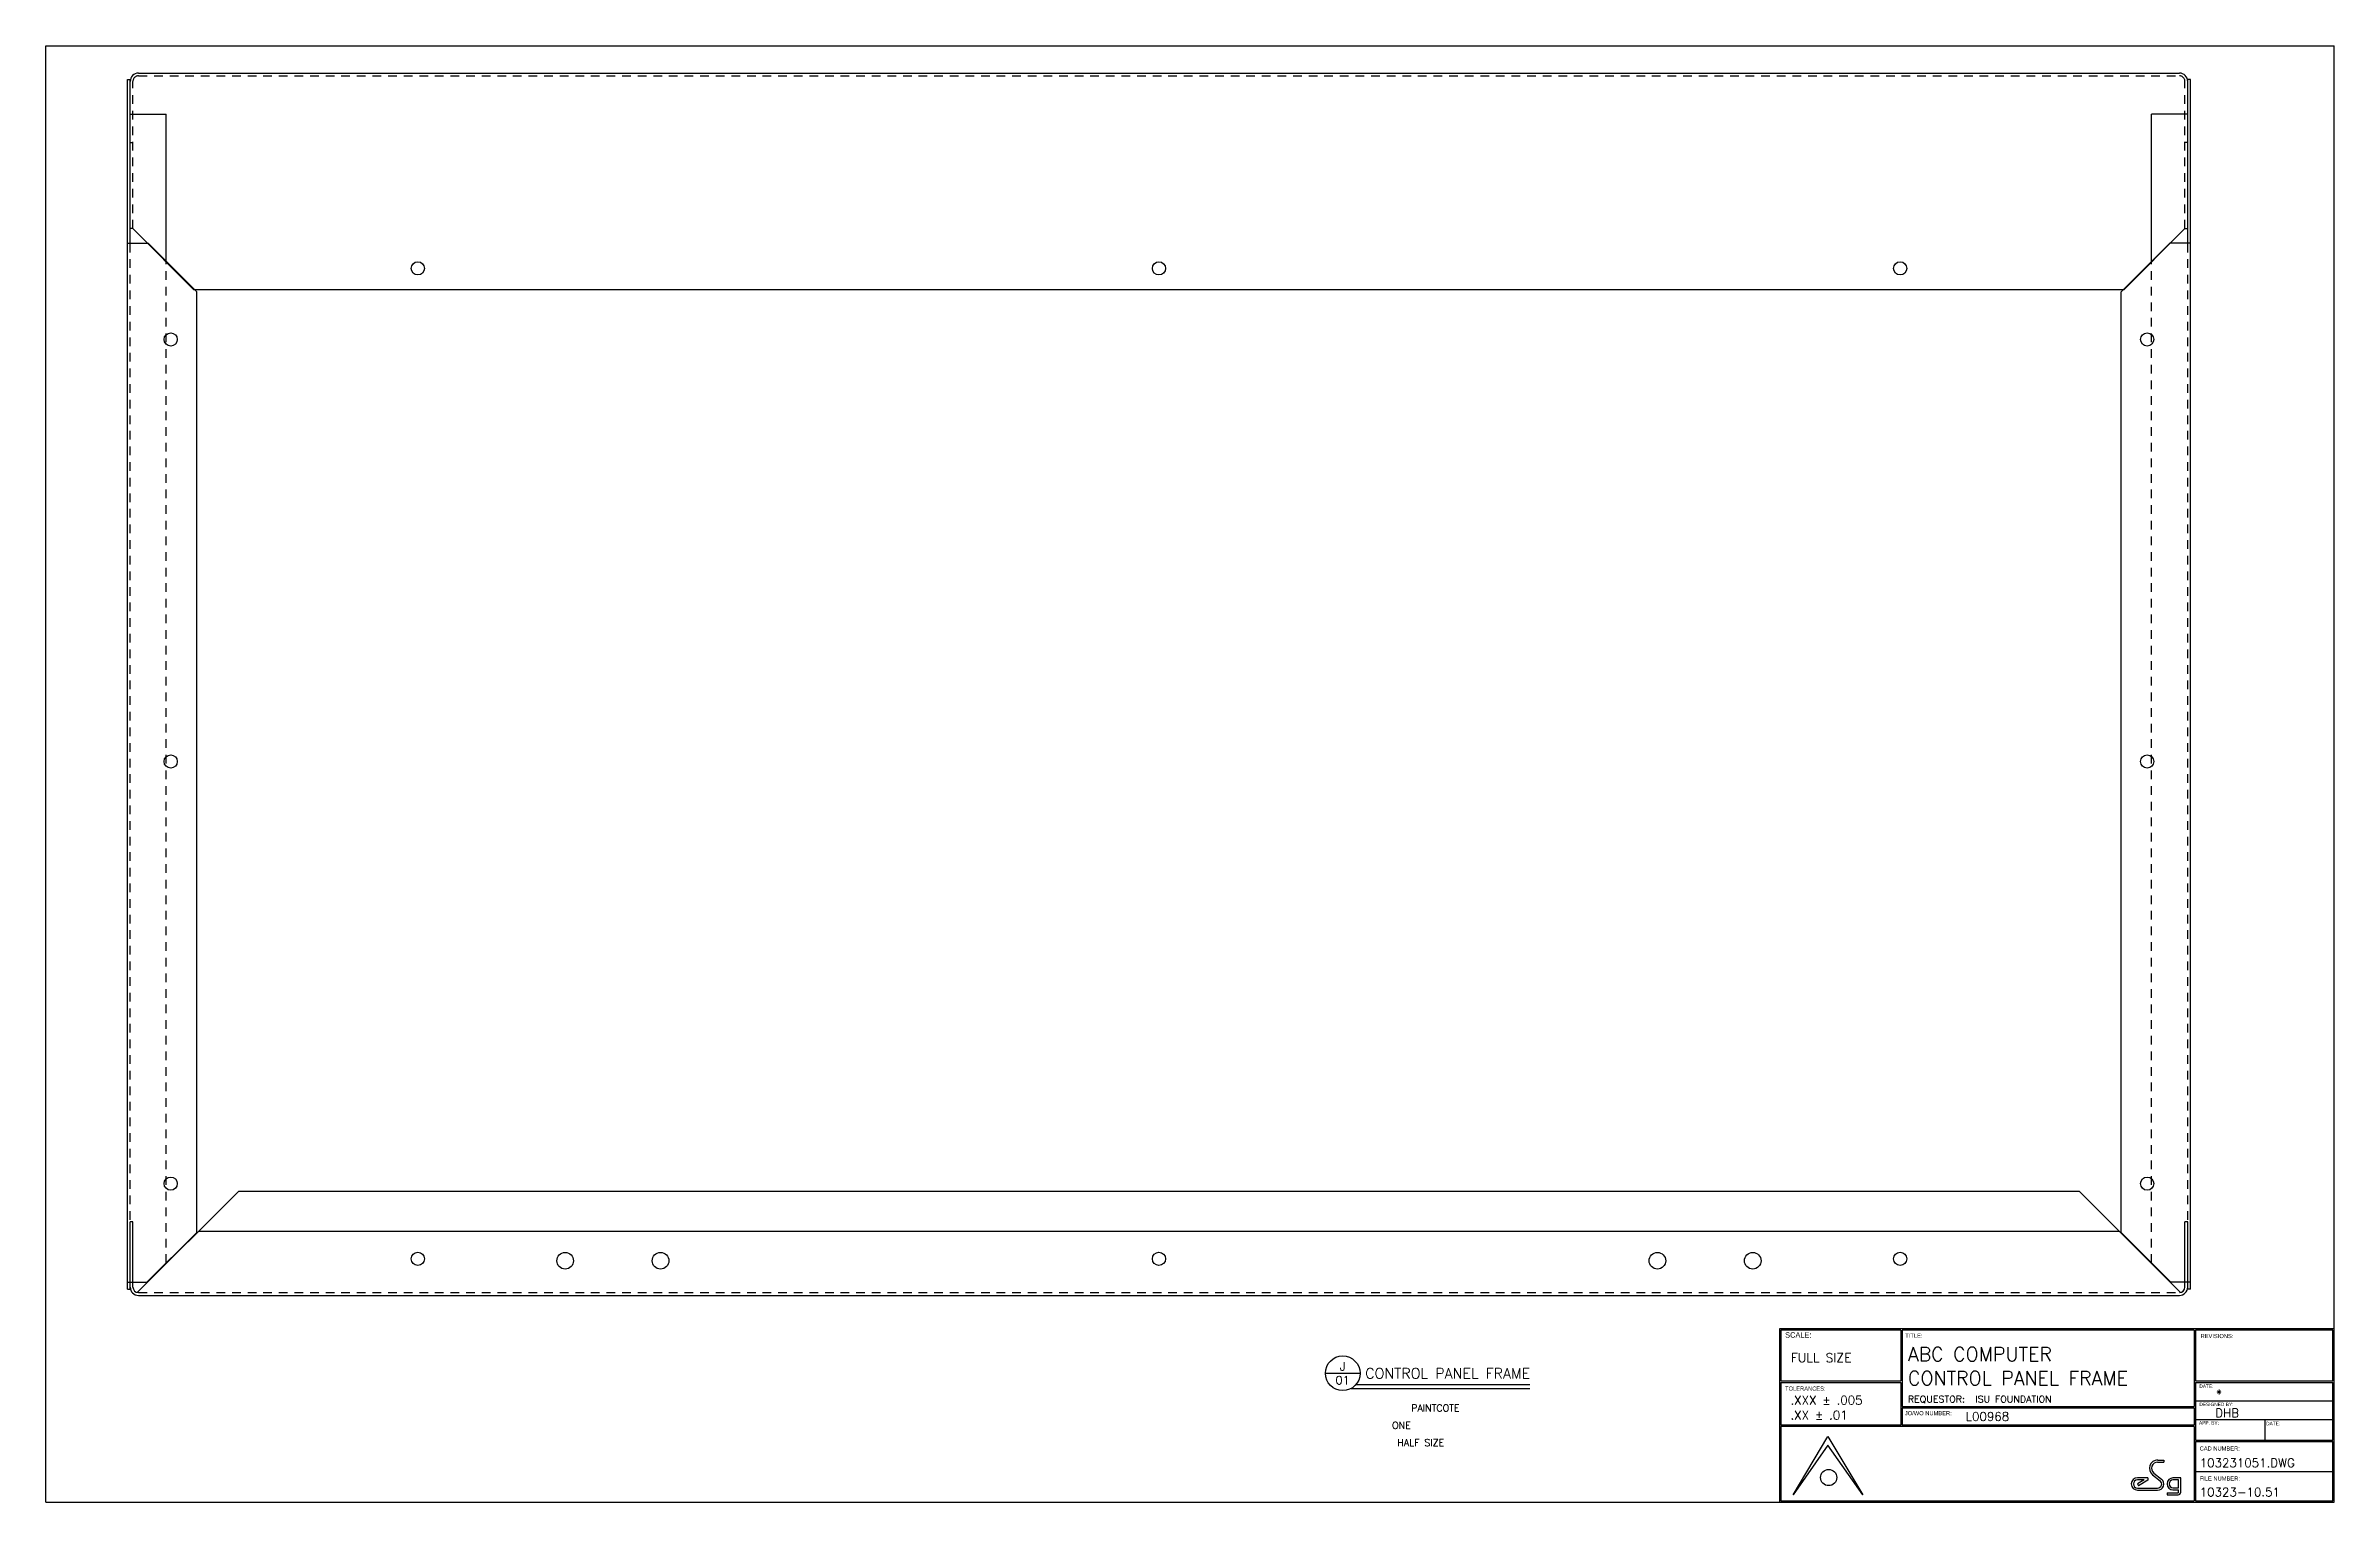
# Model space of a CAD drawing. Extents: x 0 to 33, y 0 to 23.7.
# Drawn here: x 0 to 33, y 0 to 21 of the extents above; entities that cross this region are included whole.
import ezdxf
from ezdxf.enums import TextEntityAlignment as Align

# ---------------------------------------------------------------- set-up
doc = ezdxf.new("R2010")
doc.units = 0
doc.header["$MEASUREMENT"] = 0
doc.linetypes.add('HIDDEN2', pattern=[0.1875, 0.125, -0.0625])
doc.layers.get('0').update_dxf_attribs({"linetype": 'CONTINUOUS'})
for name, color, linetype in [('BORDER', 5, 'CONTINUOUS'), ('DATUM', 2, 'CONTINUOUS'), ('HATCH', 2, 'CONTINUOUS'), ('HIDDEN2', 6, 'HIDDEN2'), ('OBJECT', 3, 'CONTINUOUS'), ('TEXT', 1, 'CONTINUOUS')]:
    doc.layers.add(name, color=color, linetype=linetype)
doc.styles.add('ROMANS', font='romans')
doc.styles.add('SIMPLEX', font='SIMPLEX')
doc.styles.add('TITLE', font='italic')

# ---------------------------------------------------------------- blocks, each defined once
blk = doc.blocks.new('T-BLK')
for p, q in [((-7.8, 0.106), (-7.3, 0.949)), ((-7.3, 0.824), (-7.8, 0.106)), ((-7.3, 0.949), (-6.8, 0.106)), ((-6.8, 0.106), (-7.3, 0.824)), ((-2.689, 0.351), (-2.838, 0.351)), ((-2.689, 0.351), (-2.689, 0.316)), ((-2.621, 0.397), (-2.511, 0.308)), ((-2.603, 0.42), (-2.492, 0.332)), ((-2.547, 0.608), (-2.459, 0.608)), ((-2.547, 0.578), (-2.459, 0.578)), ((-2.459, 0.608), (-2.459, 0.578)), ((-2.214, 0.351), (-2.325, 0.351)), ((-2.214, 0.144), (-2.214, 0.351)), ((-2.739, 0.321), (-2.838, 0.321)), ((-2.739, 0.321), (-2.838, 0.263)), ((-2.838, 0.263), (-2.822, 0.237)), ((-2.838, 0.204), (-2.547, 0.204)), ((-2.838, 0.174), (-2.547, 0.174)), ((-2.689, 0.316), (-2.822, 0.237)), ((-2.411, 0.136), (-2.411, 0.106)), ((-2.411, 0.136), (-2.252, 0.136)), ((-2.411, 0.106), (-2.252, 0.106)), ((-2.244, 0.321), (-2.325, 0.321)), ((-2.325, 0.209), (-2.244, 0.209)), ((-2.325, 0.179), (-2.244, 0.179)), ((-2.244, 0.209), (-2.244, 0.321)), ((-2.244, 0.144), (-2.244, 0.179))]:
    blk.add_line(p, q)
blk.add_circle((-7.29, 0.356), 0.117)
for centre, radius, start, end in [((-2.838, 0.263), 0.0887, 90, 270), ((-2.547, 0.49), 0.119, 90, 231.3801), ((-2.547, 0.49), 0.0887, 90, 231.3801), ((-2.547, 0.263), 0.0887, 270, 51.3801), ((-2.325, 0.265), 0.086, 90, 270), ((-2.838, 0.263), 0.0587, 90, 270), ((-2.547, 0.263), 0.0587, 270, 51.3801), ((-2.325, 0.265), 0.056, 90, 270), ((-2.252, 0.144), 0.00793, 270, 0), ((-2.252, 0.144), 0.0379, 270, 0)]:
    blk.add_arc(centre, radius, start, end)
at = {"layer": 'BORDER'}
for p, q in [((-6.251, 2.48), (-6.251, 1.748)), ((-6.231, 2.48), (-6.231, 1.381)), ((-2.021, 2.48), (-2.021, 1.381)), ((-2.001, 2.48), (-2.001, 1.748)), ((-7.98, 1.748), (-6.251, 1.748)), ((-7.98, 1.728), (-6.251, 1.728)), ((-6.251, 1.728), (-6.251, 1.111)), ((-2.001, 1.748), (-0.02, 1.748)), ((-2.001, 1.728), (-0.02, 1.728)), ((-2.001, 1.728), (-2.001, 0.897)), ((-6.231, 1.381), (-2.021, 1.381)), ((-6.231, 1.361), (-2.021, 1.361)), ((-6.231, 1.361), (-6.231, 1.111)), ((-2.021, 1.361), (-2.021, 1.111)), ((-6.251, 1.111), (-7.98, 1.111)), ((-2.021, 1.091), (-7.98, 1.091)), ((-2.021, 1.111), (-6.231, 1.111)), ((-2.021, 1.091), (-2.021, 0.02)), ((-2.001, 0.897), (-0.02, 0.897)), ((-2.001, 0.877), (-0.02, 0.877)), ((-2.001, 0.877), (-2.001, 0.02))]:
    blk.add_line(p, q, dxfattribs=at)
for points in [[(0, 0), (0, 2.5), (-8, 2.5), (-8, 0), (0, 0)], [(-6.251, 2.48), (-7.98, 2.48), (-7.98, 1.748)], [(-2.021, 2.48), (-6.231, 2.48)], [(-0.02, 1.748), (-0.02, 2.48), (-2.001, 2.48)], [(-7.98, 1.728), (-7.98, 1.111)], [(-0.02, 0.897), (-0.02, 1.728)], [(-7.98, 1.091), (-7.98, 0.02), (-2.021, 0.02)], [(-0.02, 0.02), (-0.02, 0.877)], [(-2.001, 0.02), (-0.02, 0.02)]]:
    blk.add_lwpolyline(points, dxfattribs=at)
at = {"layer": 'TEXT', "color": 2}
for p, q in [((-0.02, 1.456), (-2.001, 1.456)), ((-2.001, 1.191), (-0.02, 1.191)), ((-1.001, 1.191), (-1.001, 0.897)), ((-2.001, 0.444), (-0.02, 0.444))]:
    blk.add_line(p, q, dxfattribs=at)
at = {"style": 'SIMPLEX'}
for s, height, p in [('.XXX %%P .005', 0.125, (-7.841, 1.408)), ('REQUESTOR:', 0.1, (-6.148, 1.436)), ('.XX %%P .01', 0.125, (-7.841, 1.194))]:
    blk.add_text(s, height=height, dxfattribs=at).set_placement(p)
for tag, p, height in [('DWG_:_ACT', (-7.836, 2.018), 0.13), ('FLINE_TITLE', (-6.147, 2.034), 0.2), ('SLINE_TITLE', (-6.147, 1.69), 0.2), ('REQUESTOR', (-5.176, 1.436), 0.1), ('DESN', (-1.715, 1.225), 0.125), ('DATE', (-1.704, 1.501), 0.125), ('J.O.N.', (-5.314, 1.174), 0.125), ('CAD_NUMBER', (-1.94, 0.505), 0.125), ('FILE_NUMBER', (-1.94, 0.084), 0.125)]:
    blk.add_attdef(tag, p, '', height=height, dxfattribs=at)
at = {"color": 7, "style": 'TITLE', "flags": 2}
for tag, p, height in [('TOP_LINE_LOGO', (-6.698, 0.767), 0.17), ('BOTTOM_LINE_LOGO', (-6.693, 0.147), 0.125)]:
    blk.add_attdef(tag, p, '', height=height, dxfattribs=at)
at = {"style": 'SIMPLEX', "flags": 2}
for tag, p, height in [('SECOND_LOGO_LINE', (-6.692, 0.384), 0.085), ('FIRST_LOGO_LINE', (-6.691, 0.542), 0.1)]:
    blk.add_attdef(tag, p, '', height=height, dxfattribs=at)
at = {"layer": 'TEXT'}
for s, height, p in [('SCALE:', 0.08, (-7.918, 2.372)), ('TITLE:', 0.06, (-6.186, 2.371)), ('REVISIONS:', 0.06, (-1.928, 2.366)), ('TOLERANCES:', 0.06, (-7.919, 1.609)), ('DATE:', 0.05, (-1.945, 1.648)), ('DESIGNED BY:', 0.05, (-1.945, 1.386)), ('JO/WO NUMBER:', 0.06, (-6.192, 1.254)), ('APP. BY:', 0.05, (-1.95, 1.12)), ('DATE:', 0.05, (-0.982, 1.11)), ('CAD NUMBER:', 0.06, (-1.941, 0.745)), ('FILE NUMBER:', 0.06, (-1.94, 0.312))]:
    blk.add_text(s, height=height, dxfattribs=at).set_placement(p)
blk = doc.blocks.new('P-TITLE')
at = {"layer": 'OBJECT'}
for p, q in [((-1.562, -0.638), (-1.062, -0.638)), ((1.387, -0.862), (-1.188, -0.862)), ((-1.113, -0.8), (1.387, -0.8))]:
    blk.add_line(p, q, dxfattribs=at)
blk.add_circle((-1.312, -0.638), 0.25, dxfattribs=at)
at = {"layer": 'OBJECT', "style": 'ROMANS'}
for tag, p in [('NO.', (-1.312, -0.538)), ('PAGE', (-1.312, -0.738))]:
    blk.add_attdef(tag, text='', height=0.12, dxfattribs=at).set_placement(p, align=Align.MIDDLE)
for tag, p, height in [('DESCRIPTION', (-0.988, -0.712), 0.15), ('#_REQUIRED', (-0.6, -1.438), 0.1), ('MATERIAL', (-0.325, -1.188), 0.1), ('SCALE', (-0.525, -1.688), 0.1)]:
    blk.add_attdef(tag, p, '', height=height, dxfattribs=at)
at = {"layer": 'OBJECT', "style": 'ROMANS', "flags": 2}
for tag, p in [('MATERIAL:', (-1.163, -1.188)), ('SCALE:', (-1.163, -1.688)), ('REQD:', (-1.163, -1.438))]:
    blk.add_attdef(tag, p, '', height=0.1, dxfattribs=at)

msp = doc.modelspace()

# ---------------------------------------------------------------- linework, layer by layer
at = {"layer": 'BORDER'}
for p, q in [((0, 0), (0, 21)), ((0, 21), (33, 21)), ((33, 0), (33, 21)), ((0, 0), (33, 0))]:
    msp.add_line(p, q, dxfattribs=at)
at = {"layer": 'HATCH'}
for centre in [(5.365, 17.79), (16.052, 17.79), (26.74, 17.79), (1.802, 16.766), (30.302, 16.766), (1.802, 10.68), (30.302, 10.68), (1.802, 4.594), (30.302, 4.594), (5.365, 3.51), (16.052, 3.51), (26.74, 3.51)]:
    msp.add_circle(centre, 0.095, dxfattribs=at)
at = {"layer": 'HIDDEN2'}
for p, q in [((1.257, 18.363), (1.257, 20.487)), ((1.337, 20.567), (30.767, 20.567)), ((30.847, 18.363), (30.847, 20.487)), ((1.217, 19.607), (1.257, 19.607)), ((30.887, 19.607), (30.847, 19.607)), ((1.217, 3.171), (1.217, 18.152)), ((30.887, 3.171), (30.887, 18.152)), ((1.737, 3.45), (1.737, 17.89)), ((30.367, 3.45), (30.367, 17.89)), ((1.337, 3.022), (30.767, 3.022))]:
    msp.add_line(p, q, dxfattribs=at)
for centre, start, end in [((1.337, 20.487), 90, 180), ((30.767, 20.487), 0, 90)]:
    msp.add_arc(centre, 0.08, start, end, dxfattribs=at)
at = {"layer": 'OBJECT'}
for p, q in [((1.177, 3.072), (1.177, 20.516)), ((1.177, 20.516), (1.217, 20.516)), ((1.217, 18.152), (1.217, 20.516)), ((1.217, 18.363), (1.217, 20.487)), ((1.337, 20.607), (30.767, 20.607)), ((30.887, 18.152), (30.887, 20.516)), ((30.927, 20.516), (30.887, 20.516)), ((30.887, 18.363), (30.887, 20.487)), ((30.927, 3.072), (30.927, 20.516)), ((1.217, 20.016), (1.737, 20.016)), ((1.737, 17.89), (1.737, 20.016)), ((30.367, 17.89), (30.367, 20.016)), ((30.887, 20.016), (30.367, 20.016)), ((1.177, 18.152), (1.475, 18.152)), ((1.257, 18.363), (1.217, 18.363)), ((2.137, 17.483), (1.257, 18.363)), ((2.177, 17.45), (1.475, 18.152)), ((29.927, 17.45), (30.63, 18.152)), ((29.967, 17.483), (30.847, 18.363)), ((30.927, 18.152), (30.63, 18.152)), ((30.847, 18.363), (30.887, 18.363)), ((29.967, 17.483), (2.137, 17.483)), ((2.177, 3.89), (2.177, 17.45)), ((29.927, 3.89), (29.927, 17.45)), ((1.319, 3.024), (2.777, 4.482)), ((29.327, 4.482), (2.777, 4.482)), ((30.785, 3.024), (29.327, 4.482)), ((1.257, 4.042), (1.217, 4.042)), ((1.217, 3.102), (1.217, 4.042)), ((1.257, 3.102), (1.257, 4.042)), ((30.847, 3.102), (30.847, 4.042)), ((30.887, 4.042), (30.847, 4.042)), ((30.887, 3.102), (30.887, 4.042)), ((1.459, 3.171), (2.177, 3.89)), ((29.904, 3.905), (2.201, 3.905)), ((30.646, 3.171), (29.927, 3.89)), ((1.177, 3.171), (1.459, 3.171)), ((1.177, 3.072), (1.217, 3.072)), ((1.217, 3.072), (1.217, 3.171)), ((1.337, 2.982), (30.767, 2.982)), ((30.927, 3.171), (30.646, 3.171)), ((30.887, 3.072), (30.887, 3.171)), ((30.927, 3.072), (30.887, 3.072))]:
    msp.add_line(p, q, dxfattribs=at)
for centre in [(7.49, 3.482), (8.865, 3.482), (23.24, 3.482), (24.615, 3.482)]:
    msp.add_circle(centre, 0.12, dxfattribs=at)
for centre, radius, start, end in [((1.337, 20.487), 0.12, 90, 180), ((30.767, 20.487), 0.12, 0, 90), ((1.337, 3.102), 0.12, 180, 270), ((1.337, 3.102), 0.08, 180, 270), ((30.767, 3.102), 0.08, 270, 0), ((30.767, 3.102), 0.12, 270, 0)]:
    msp.add_arc(centre, radius, start, end, dxfattribs=at)

# ---------------------------------------------------------------- block references
at = {"layer": 'DATUM'}
ref = msp.add_blockref('P-TITLE', (20.014, 2.497), dxfattribs=at)
ref.add_attrib('SCALE', 'HALF SIZE', (19.489, 0.809), dxfattribs={"layer": 'OBJECT', "height": 0.1, "style": 'ROMANS'})
ref.add_attrib('#_REQUIRED', 'ONE', (19.414, 1.059), dxfattribs={"layer": 'OBJECT', "height": 0.1, "style": 'ROMANS'})
ref.add_attrib('MATERIAL', 'PAINTCOTE', (19.689, 1.309), dxfattribs={"layer": 'OBJECT', "height": 0.1, "style": 'ROMANS'})
ref.add_attrib('NO.', 'J', dxfattribs={"layer": 'OBJECT', "height": 0.12, "style": 'ROMANS'}).set_placement((18.702, 1.959), align=Align.MIDDLE)
ref.add_attrib('DESCRIPTION', 'CONTROL PANEL FRAME', (19.027, 1.784), dxfattribs={"layer": 'OBJECT', "height": 0.15, "style": 'ROMANS'})
ref.add_attrib('PAGE', '01', dxfattribs={"layer": 'OBJECT', "height": 0.12, "style": 'ROMANS'}).set_placement((18.702, 1.759), align=Align.MIDDLE)
at = {"layer": 'TEXT'}
ref = msp.add_blockref('T-BLK', (33, 0), dxfattribs=at)
ref.add_attrib('FLINE_TITLE', 'ABC COMPUTER', (26.853, 2.034), dxfattribs={"layer": '0', "height": 0.2, "style": 'SIMPLEX'})
ref.add_attrib('SLINE_TITLE', 'CONTROL PANEL FRAME', (26.853, 1.69), dxfattribs={"layer": '0', "height": 0.2, "style": 'SIMPLEX'})
ref.add_attrib('DWG_:_ACT', 'FULL SIZE', (25.164, 2.018), dxfattribs={"layer": '0', "height": 0.13, "style": 'SIMPLEX'})
ref.add_attrib('CAD_NUMBER', '103231051.DWG', (31.06, 0.505), dxfattribs={"layer": '0', "height": 0.125, "style": 'SIMPLEX'})
ref.add_attrib('FILE_NUMBER', '10323-10.51', (31.06, 0.084), dxfattribs={"layer": '0', "height": 0.125, "style": 'SIMPLEX'})
ref.add_attrib('REQUESTOR', 'ISU FOUNDATION', (27.824, 1.436), dxfattribs={"layer": '0', "height": 0.1, "style": 'SIMPLEX'})
ref.add_attrib('J.O.N.', 'L00968', (27.686, 1.174), dxfattribs={"layer": '0', "height": 0.125, "style": 'SIMPLEX'})
ref.add_attrib('DATE', '*', (31.296, 1.501), dxfattribs={"layer": '0', "height": 0.125, "style": 'SIMPLEX'})
ref.add_attrib('DESN', 'DHB', (31.285, 1.225), dxfattribs={"layer": '0', "height": 0.125, "style": 'SIMPLEX'})

doc.saveas('drawing.dxf')
